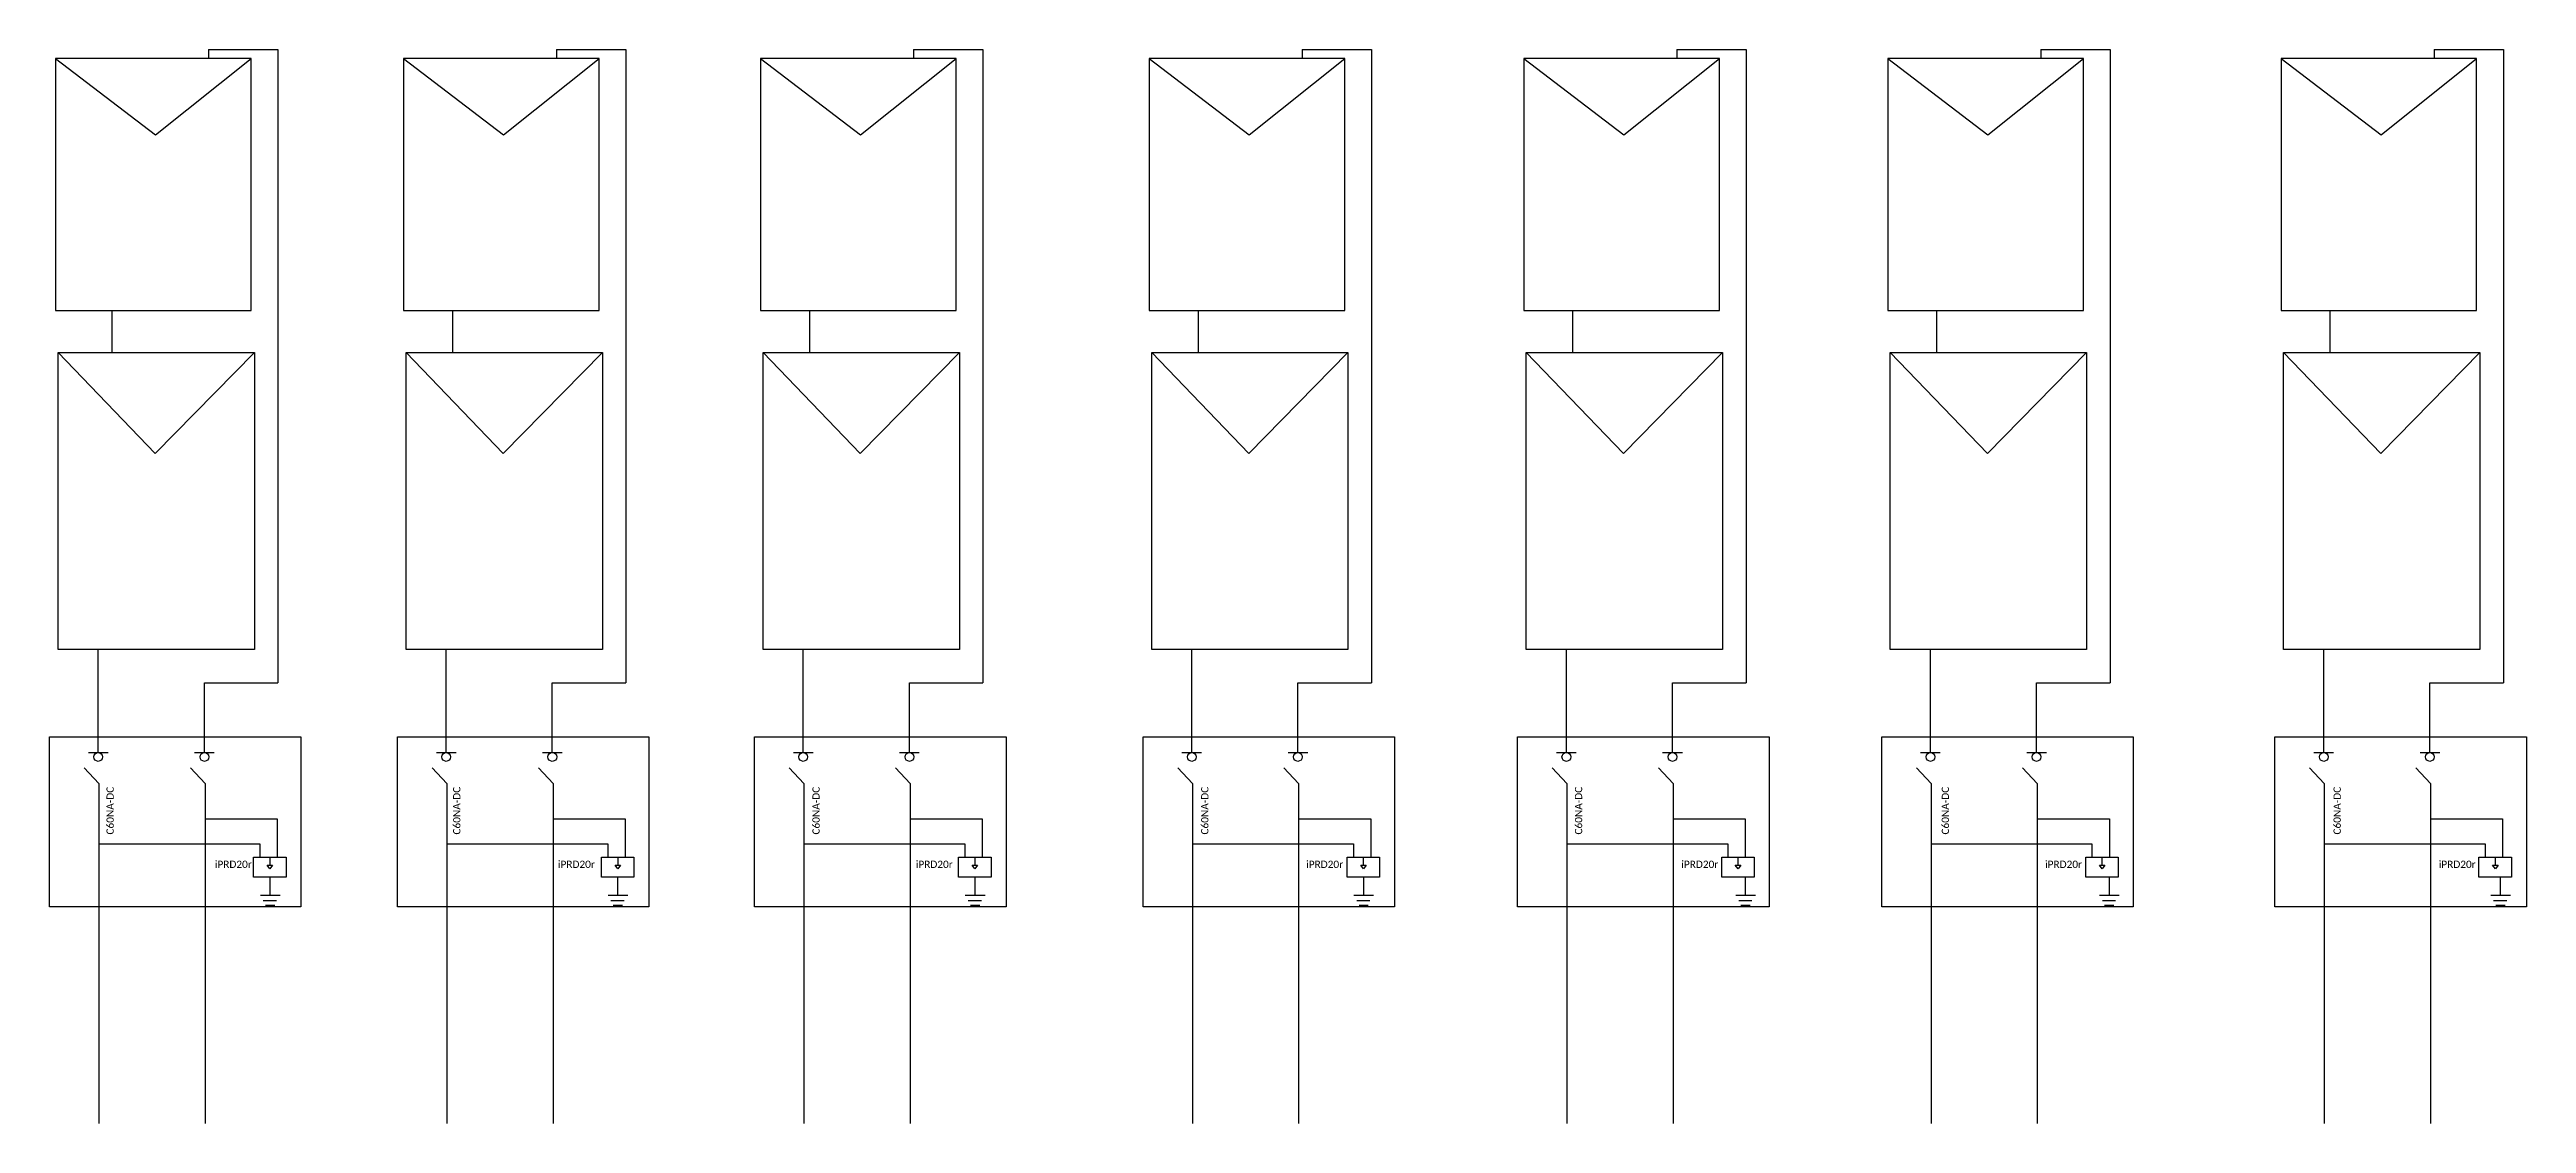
# Model space of a CAD drawing. Header units: inches. Extents: x 355 to 1848, y 183 to 399.
# Drawn here: x 520.9 to 583.4, y 349.5 to 376.6 of the extents above; entities that cross this region are included whole.
import ezdxf

# ---------------------------------------------------------------- set-up
doc = ezdxf.new("R2010")
doc.units = ezdxf.units.IN
doc.header["$MEASUREMENT"] = 0
doc.styles.get("Standard").update_dxf_attribs({"font": 'arial.ttf'})

msp = doc.modelspace()

# ---------------------------------------------------------------- texts
at = {"char_height": 0.2, "attachment_point": 1, "rotation": 90}
for insert in [(522.309, 356.794), (531.066, 356.794), (540.143, 356.794), (549.965, 356.794), (559.408, 356.794), (568.674, 356.794), (578.573, 356.794)]:
    msp.add_mtext_dynamic_manual_height_columns('{\\fCalibri|b0|i0|c0|p34;\\H0.91667x;\\C5;C60NA-DC}', width=1.31569, gutter_width=1, heights=[0], dxfattribs=dict(at, insert=insert))
at = {"char_height": 0.2, "attachment_point": 1}
for insert in [(525.046, 356.134), (533.713, 356.134), (542.755, 356.134), (552.617, 356.134), (562.095, 356.134), (571.285, 356.134), (581.231, 356.134)]:
    msp.add_mtext_dynamic_manual_height_columns('{\\fCalibri|b0|i0|c0|p34;\\H0.91667x;\\C3;iPRD20r}', width=0.98739, gutter_width=1, heights=[0], dxfattribs=dict(at, insert=insert))

# ---------------------------------------------------------------- linework, layer by layer
for p, q in [((521.023, 376.407), (523.55, 374.474)), ((523.55, 374.474), (525.965, 376.407)), ((529.814, 376.407), (532.341, 374.474)), ((532.341, 374.474), (534.756, 376.407)), ((538.835, 376.407), (541.361, 374.474)), ((541.361, 374.474), (543.777, 376.407)), ((548.651, 376.407), (551.178, 374.474)), ((551.178, 374.474), (553.593, 376.407)), ((558.114, 376.407), (560.64, 374.474)), ((560.64, 374.474), (563.056, 376.407)), ((567.311, 376.407), (569.838, 374.474)), ((569.838, 374.474), (572.253, 376.407)), ((577.247, 376.407), (579.774, 374.474)), ((579.774, 374.474), (582.189, 376.407)), ((521.088, 368.974), (523.542, 366.424)), ((523.542, 366.424), (526.046, 368.974)), ((529.879, 368.974), (532.333, 366.424)), ((532.333, 366.424), (534.837, 368.974)), ((538.899, 368.974), (541.354, 366.424)), ((541.354, 366.424), (543.858, 368.974)), ((548.715, 368.974), (551.17, 366.424)), ((551.17, 366.424), (553.674, 368.974)), ((558.178, 368.974), (560.633, 366.424)), ((560.633, 366.424), (563.137, 368.974)), ((567.375, 368.974), (569.83, 366.424)), ((569.83, 366.424), (572.334, 368.974)), ((577.312, 368.974), (579.766, 366.424)), ((579.766, 366.424), (582.27, 368.974)), ((521.852, 358.864), (522.101, 358.864)), ((522.101, 358.864), (522.35, 358.864)), ((524.534, 358.864), (524.782, 358.864)), ((524.782, 358.864), (525.031, 358.864)), ((530.643, 358.864), (530.892, 358.864)), ((530.892, 358.864), (531.141, 358.864)), ((533.325, 358.864), (533.573, 358.864)), ((533.573, 358.864), (533.822, 358.864)), ((539.664, 358.864), (539.912, 358.864)), ((539.912, 358.864), (540.161, 358.864)), ((542.345, 358.864), (542.594, 358.864)), ((542.594, 358.864), (542.843, 358.864)), ((549.48, 358.864), (549.729, 358.864)), ((549.729, 358.864), (549.977, 358.864)), ((552.161, 358.864), (552.41, 358.864)), ((552.41, 358.864), (552.659, 358.864)), ((558.943, 358.864), (559.191, 358.864)), ((559.191, 358.864), (559.44, 358.864)), ((561.624, 358.864), (561.873, 358.864)), ((561.873, 358.864), (562.122, 358.864)), ((568.14, 358.864), (568.389, 358.864)), ((568.389, 358.864), (568.637, 358.864)), ((570.821, 358.864), (571.07, 358.864)), ((571.07, 358.864), (571.319, 358.864)), ((578.076, 358.864), (578.325, 358.864)), ((578.325, 358.864), (578.574, 358.864)), ((580.758, 358.864), (581.006, 358.864)), ((581.006, 358.864), (581.255, 358.864)), ((526.434, 356.225), (526.434, 356.023)), ((535.225, 356.225), (535.225, 356.023)), ((544.246, 356.225), (544.246, 356.023)), ((554.062, 356.225), (554.062, 356.023)), ((563.525, 356.225), (563.525, 356.023)), ((572.722, 356.225), (572.722, 356.023)), ((582.658, 356.225), (582.658, 356.023)), ((526.369, 356.023), (526.506, 356.023)), ((526.44, 355.93), (526.369, 356.023)), ((526.506, 356.023), (526.44, 355.93)), ((526.445, 355.259), (526.445, 355.717)), ((535.16, 356.023), (535.297, 356.023)), ((535.231, 355.93), (535.16, 356.023)), ((535.23, 355.259), (535.23, 355.717)), ((535.297, 356.023), (535.231, 355.93)), ((544.18, 356.023), (544.317, 356.023)), ((544.251, 355.93), (544.18, 356.023)), ((544.317, 356.023), (544.251, 355.93)), ((544.256, 355.259), (544.256, 355.717)), ((553.997, 356.023), (554.133, 356.023)), ((554.068, 355.93), (553.997, 356.023)), ((554.133, 356.023), (554.068, 355.93)), ((554.071, 355.259), (554.071, 355.717)), ((563.459, 356.023), (563.596, 356.023)), ((563.53, 355.93), (563.459, 356.023)), ((563.596, 356.023), (563.53, 355.93)), ((563.721, 355.259), (563.721, 355.717)), ((572.657, 356.023), (572.793, 356.023)), ((572.728, 355.93), (572.657, 356.023)), ((572.793, 356.023), (572.728, 355.93)), ((572.909, 355.259), (572.909, 355.717)), ((582.593, 356.023), (582.73, 356.023)), ((582.664, 355.93), (582.593, 356.023)), ((582.73, 356.023), (582.664, 355.93)), ((582.794, 355.259), (582.794, 355.717)), ((526.196, 355.259), (526.445, 355.259)), ((526.27, 355.129), (526.602, 355.129)), ((526.327, 355.012), (526.56, 355.012)), ((526.445, 355.259), (526.694, 355.259)), ((534.981, 355.259), (535.23, 355.259)), ((535.055, 355.129), (535.387, 355.129)), ((535.112, 355.012), (535.346, 355.012)), ((535.23, 355.259), (535.48, 355.259)), ((544.007, 355.259), (544.256, 355.259)), ((544.081, 355.129), (544.413, 355.129)), ((544.138, 355.012), (544.372, 355.012)), ((544.256, 355.259), (544.506, 355.259)), ((553.822, 355.259), (554.071, 355.259)), ((553.896, 355.129), (554.228, 355.129)), ((553.953, 355.012), (554.187, 355.012)), ((554.071, 355.259), (554.321, 355.259)), ((563.472, 355.259), (563.721, 355.259)), ((563.545, 355.129), (563.878, 355.129)), ((563.602, 355.012), (563.836, 355.012)), ((563.721, 355.259), (563.97, 355.259)), ((572.66, 355.259), (572.909, 355.259)), ((572.734, 355.129), (573.066, 355.129)), ((572.791, 355.012), (573.024, 355.012)), ((572.909, 355.259), (573.159, 355.259)), ((582.544, 355.259), (582.794, 355.259)), ((582.618, 355.129), (582.951, 355.129)), ((582.675, 355.012), (582.909, 355.012)), ((582.794, 355.259), (583.043, 355.259))]:
    msp.add_line(p, q)
at = {"color": 242, "true_color": 0xcd2027}
for p, q in [((524.889, 376.63), (524.889, 376.407)), ((524.889, 376.63), (526.641, 376.63)), ((526.641, 376.63), (526.641, 360.627)), ((533.68, 376.63), (533.68, 376.407)), ((533.68, 376.63), (535.432, 376.63)), ((535.432, 376.63), (535.432, 360.627)), ((542.701, 376.63), (542.701, 376.407)), ((542.701, 376.63), (544.452, 376.63)), ((544.452, 376.63), (544.452, 360.627)), ((552.517, 376.63), (552.517, 376.407)), ((552.517, 376.63), (554.268, 376.63)), ((554.268, 376.63), (554.268, 360.627)), ((561.98, 376.63), (561.98, 376.407)), ((561.98, 376.63), (563.731, 376.63)), ((563.731, 376.63), (563.731, 360.627)), ((571.177, 376.63), (571.177, 376.407)), ((571.177, 376.63), (572.928, 376.63)), ((572.928, 376.63), (572.928, 360.627)), ((581.113, 376.63), (581.113, 376.407)), ((581.113, 376.63), (582.864, 376.63)), ((582.864, 376.63), (582.864, 360.627)), ((524.782, 358.864), (524.782, 360.627)), ((524.782, 360.627), (526.641, 360.627)), ((533.573, 358.864), (533.573, 360.627)), ((533.573, 360.627), (535.432, 360.627)), ((542.594, 358.864), (542.594, 360.627)), ((542.594, 360.627), (544.452, 360.627)), ((552.41, 358.864), (552.41, 360.627)), ((552.41, 360.627), (554.268, 360.627)), ((561.873, 358.864), (561.873, 360.627)), ((561.873, 360.627), (563.731, 360.627)), ((571.07, 358.864), (571.07, 360.627)), ((571.07, 360.627), (572.928, 360.627)), ((581.006, 358.864), (581.006, 360.627)), ((581.006, 360.627), (582.864, 360.627)), ((524.43, 358.484), (524.8, 358.088)), ((533.221, 358.484), (533.591, 358.088)), ((542.241, 358.484), (542.612, 358.088)), ((552.057, 358.484), (552.428, 358.088)), ((561.52, 358.484), (561.891, 358.088)), ((570.717, 358.484), (571.088, 358.088)), ((580.653, 358.484), (581.024, 358.088))]:
    msp.add_line(p, q, dxfattribs=at)
at = {"color": 5}
for p, q in [((522.455, 368.974), (522.455, 370.034)), ((531.058, 368.974), (531.058, 370.034)), ((540.079, 368.974), (540.079, 370.034)), ((549.895, 368.974), (549.895, 370.034)), ((559.358, 368.974), (559.358, 370.034)), ((568.555, 368.974), (568.555, 370.034)), ((578.491, 368.974), (578.491, 370.034)), ((521.746, 358.484), (522.116, 358.088)), ((530.537, 358.484), (530.907, 358.088)), ((539.557, 358.484), (539.928, 358.088)), ((549.373, 358.484), (549.744, 358.088)), ((558.836, 358.484), (559.207, 358.088)), ((522.116, 356.562), (526.182, 356.562)), ((526.182, 356.562), (526.182, 356.225)), ((530.907, 356.562), (534.973, 356.562)), ((534.973, 356.562), (534.973, 356.225)), ((539.928, 356.562), (543.994, 356.562)), ((543.994, 356.562), (543.994, 356.225)), ((549.744, 356.562), (553.81, 356.562)), ((553.81, 356.562), (553.81, 356.225)), ((559.207, 356.562), (563.273, 356.562)), ((563.273, 356.562), (563.273, 356.225)), ((568.404, 356.562), (572.47, 356.562)), ((572.47, 356.562), (572.47, 356.225)), ((578.34, 356.562), (582.406, 356.562)), ((582.406, 356.562), (582.406, 356.225))]:
    msp.add_line(p, q, dxfattribs=at)
at = {"color": 177, "true_color": 0x293189}
for p, q in [((522.101, 358.864), (522.101, 361.471)), ((530.892, 358.864), (530.892, 361.471)), ((539.912, 358.864), (539.912, 361.471)), ((549.729, 358.864), (549.729, 361.471)), ((559.191, 358.864), (559.191, 361.471)), ((568.389, 358.864), (568.389, 361.471)), ((578.325, 358.864), (578.325, 361.471)), ((522.116, 358.088), (522.116, 349.494)), ((530.907, 358.088), (530.907, 349.494)), ((539.928, 358.088), (539.928, 349.494)), ((549.744, 358.088), (549.744, 349.494)), ((559.207, 358.088), (559.207, 349.494)), ((568.033, 358.484), (568.404, 358.088)), ((568.404, 358.088), (568.404, 349.494)), ((577.969, 358.484), (578.34, 358.088)), ((578.34, 358.088), (578.34, 349.494))]:
    msp.add_line(p, q, dxfattribs=at)
at = {"color": 244, "true_color": 0x991b1e}
for p, q in [((524.8, 358.088), (524.8, 349.494)), ((533.591, 358.088), (533.591, 349.494)), ((542.612, 358.088), (542.612, 349.494)), ((552.428, 358.088), (552.428, 349.494)), ((561.891, 358.088), (561.891, 349.494)), ((571.088, 358.088), (571.088, 349.494)), ((581.024, 358.088), (581.024, 349.494))]:
    msp.add_line(p, q, dxfattribs=at)
at = {"color": 1}
for p, q in [((524.8, 357.195), (526.622, 357.195)), ((526.622, 357.195), (526.622, 356.225)), ((533.591, 357.195), (535.413, 357.195)), ((535.413, 357.195), (535.413, 356.225)), ((542.612, 357.195), (544.433, 357.195)), ((544.433, 357.195), (544.433, 356.225)), ((552.428, 357.195), (554.25, 357.195)), ((554.25, 357.195), (554.25, 356.225)), ((561.891, 357.195), (563.712, 357.195)), ((563.712, 357.195), (563.712, 356.225)), ((571.088, 357.195), (572.91, 357.195)), ((572.91, 357.195), (572.91, 356.225)), ((581.024, 357.195), (582.846, 357.195)), ((582.846, 357.195), (582.846, 356.225))]:
    msp.add_line(p, q, dxfattribs=at)
for points in [[(521.023, 370.034), (525.965, 370.034), (525.965, 376.407), (521.023, 376.407)], [(529.814, 370.034), (534.756, 370.034), (534.756, 376.407), (529.814, 376.407)], [(538.835, 370.034), (543.777, 370.034), (543.777, 376.407), (538.835, 376.407)], [(548.651, 370.034), (553.593, 370.034), (553.593, 376.407), (548.651, 376.407)], [(558.114, 370.034), (563.056, 370.034), (563.056, 376.407), (558.114, 376.407)], [(567.311, 370.034), (572.253, 370.034), (572.253, 376.407), (567.311, 376.407)], [(577.247, 370.034), (582.189, 370.034), (582.189, 376.407), (577.247, 376.407)], [(521.088, 368.974), (526.046, 368.974), (526.046, 361.471), (521.088, 361.471)], [(529.879, 368.974), (534.837, 368.974), (534.837, 361.471), (529.879, 361.471)], [(538.899, 368.974), (543.858, 368.974), (543.858, 361.471), (538.899, 361.471)], [(548.715, 368.974), (553.674, 368.974), (553.674, 361.471), (548.715, 361.471)], [(558.178, 368.974), (563.137, 368.974), (563.137, 361.471), (558.178, 361.471)], [(567.375, 368.974), (572.334, 368.974), (572.334, 361.471), (567.375, 361.471)], [(577.312, 368.974), (582.27, 368.974), (582.27, 361.471), (577.312, 361.471)], [(520.87, 359.267), (527.223, 359.267), (527.223, 354.969), (520.87, 354.969)], [(529.661, 359.267), (536.014, 359.267), (536.014, 354.969), (529.661, 354.969)], [(538.682, 359.267), (545.035, 359.267), (545.035, 354.969), (538.682, 354.969)], [(548.498, 359.267), (554.851, 359.267), (554.851, 354.969), (548.498, 354.969)], [(557.961, 359.267), (564.314, 359.267), (564.314, 354.969), (557.961, 354.969)], [(567.158, 359.267), (573.511, 359.267), (573.511, 354.969), (567.158, 354.969)], [(577.094, 359.267), (583.447, 359.267), (583.447, 354.969), (577.094, 354.969)], [(526.024, 356.225), (526.845, 356.225), (526.845, 355.717), (526.024, 355.717)], [(534.815, 356.225), (535.636, 356.225), (535.636, 355.717), (534.815, 355.717)], [(543.836, 356.225), (544.656, 356.225), (544.656, 355.717), (543.836, 355.717)], [(553.652, 356.225), (554.472, 356.225), (554.472, 355.717), (553.652, 355.717)], [(563.115, 356.225), (563.935, 356.225), (563.935, 355.717), (563.115, 355.717)], [(572.312, 356.225), (573.132, 356.225), (573.132, 355.717), (572.312, 355.717)], [(582.248, 356.225), (583.069, 356.225), (583.069, 355.717), (582.248, 355.717)]]:
    msp.add_lwpolyline(points, close=True)
for centre in [(522.101, 358.754), (524.782, 358.754), (530.892, 358.754), (533.573, 358.754), (539.912, 358.754), (542.594, 358.754), (549.729, 358.754), (552.41, 358.754), (559.191, 358.754), (561.873, 358.754), (568.389, 358.754), (571.07, 358.754), (578.325, 358.754), (581.006, 358.754)]:
    msp.add_circle(centre, 0.11)

msp.set_redraw_order([(e.dxf.handle, doc.entitydb.next_handle()) for e in msp.query("TEXT MTEXT ATTDEF DIMENSION ARC_DIMENSION")])  # texts and dimensions are drawn at this point

doc.saveas('drawing.dxf')
